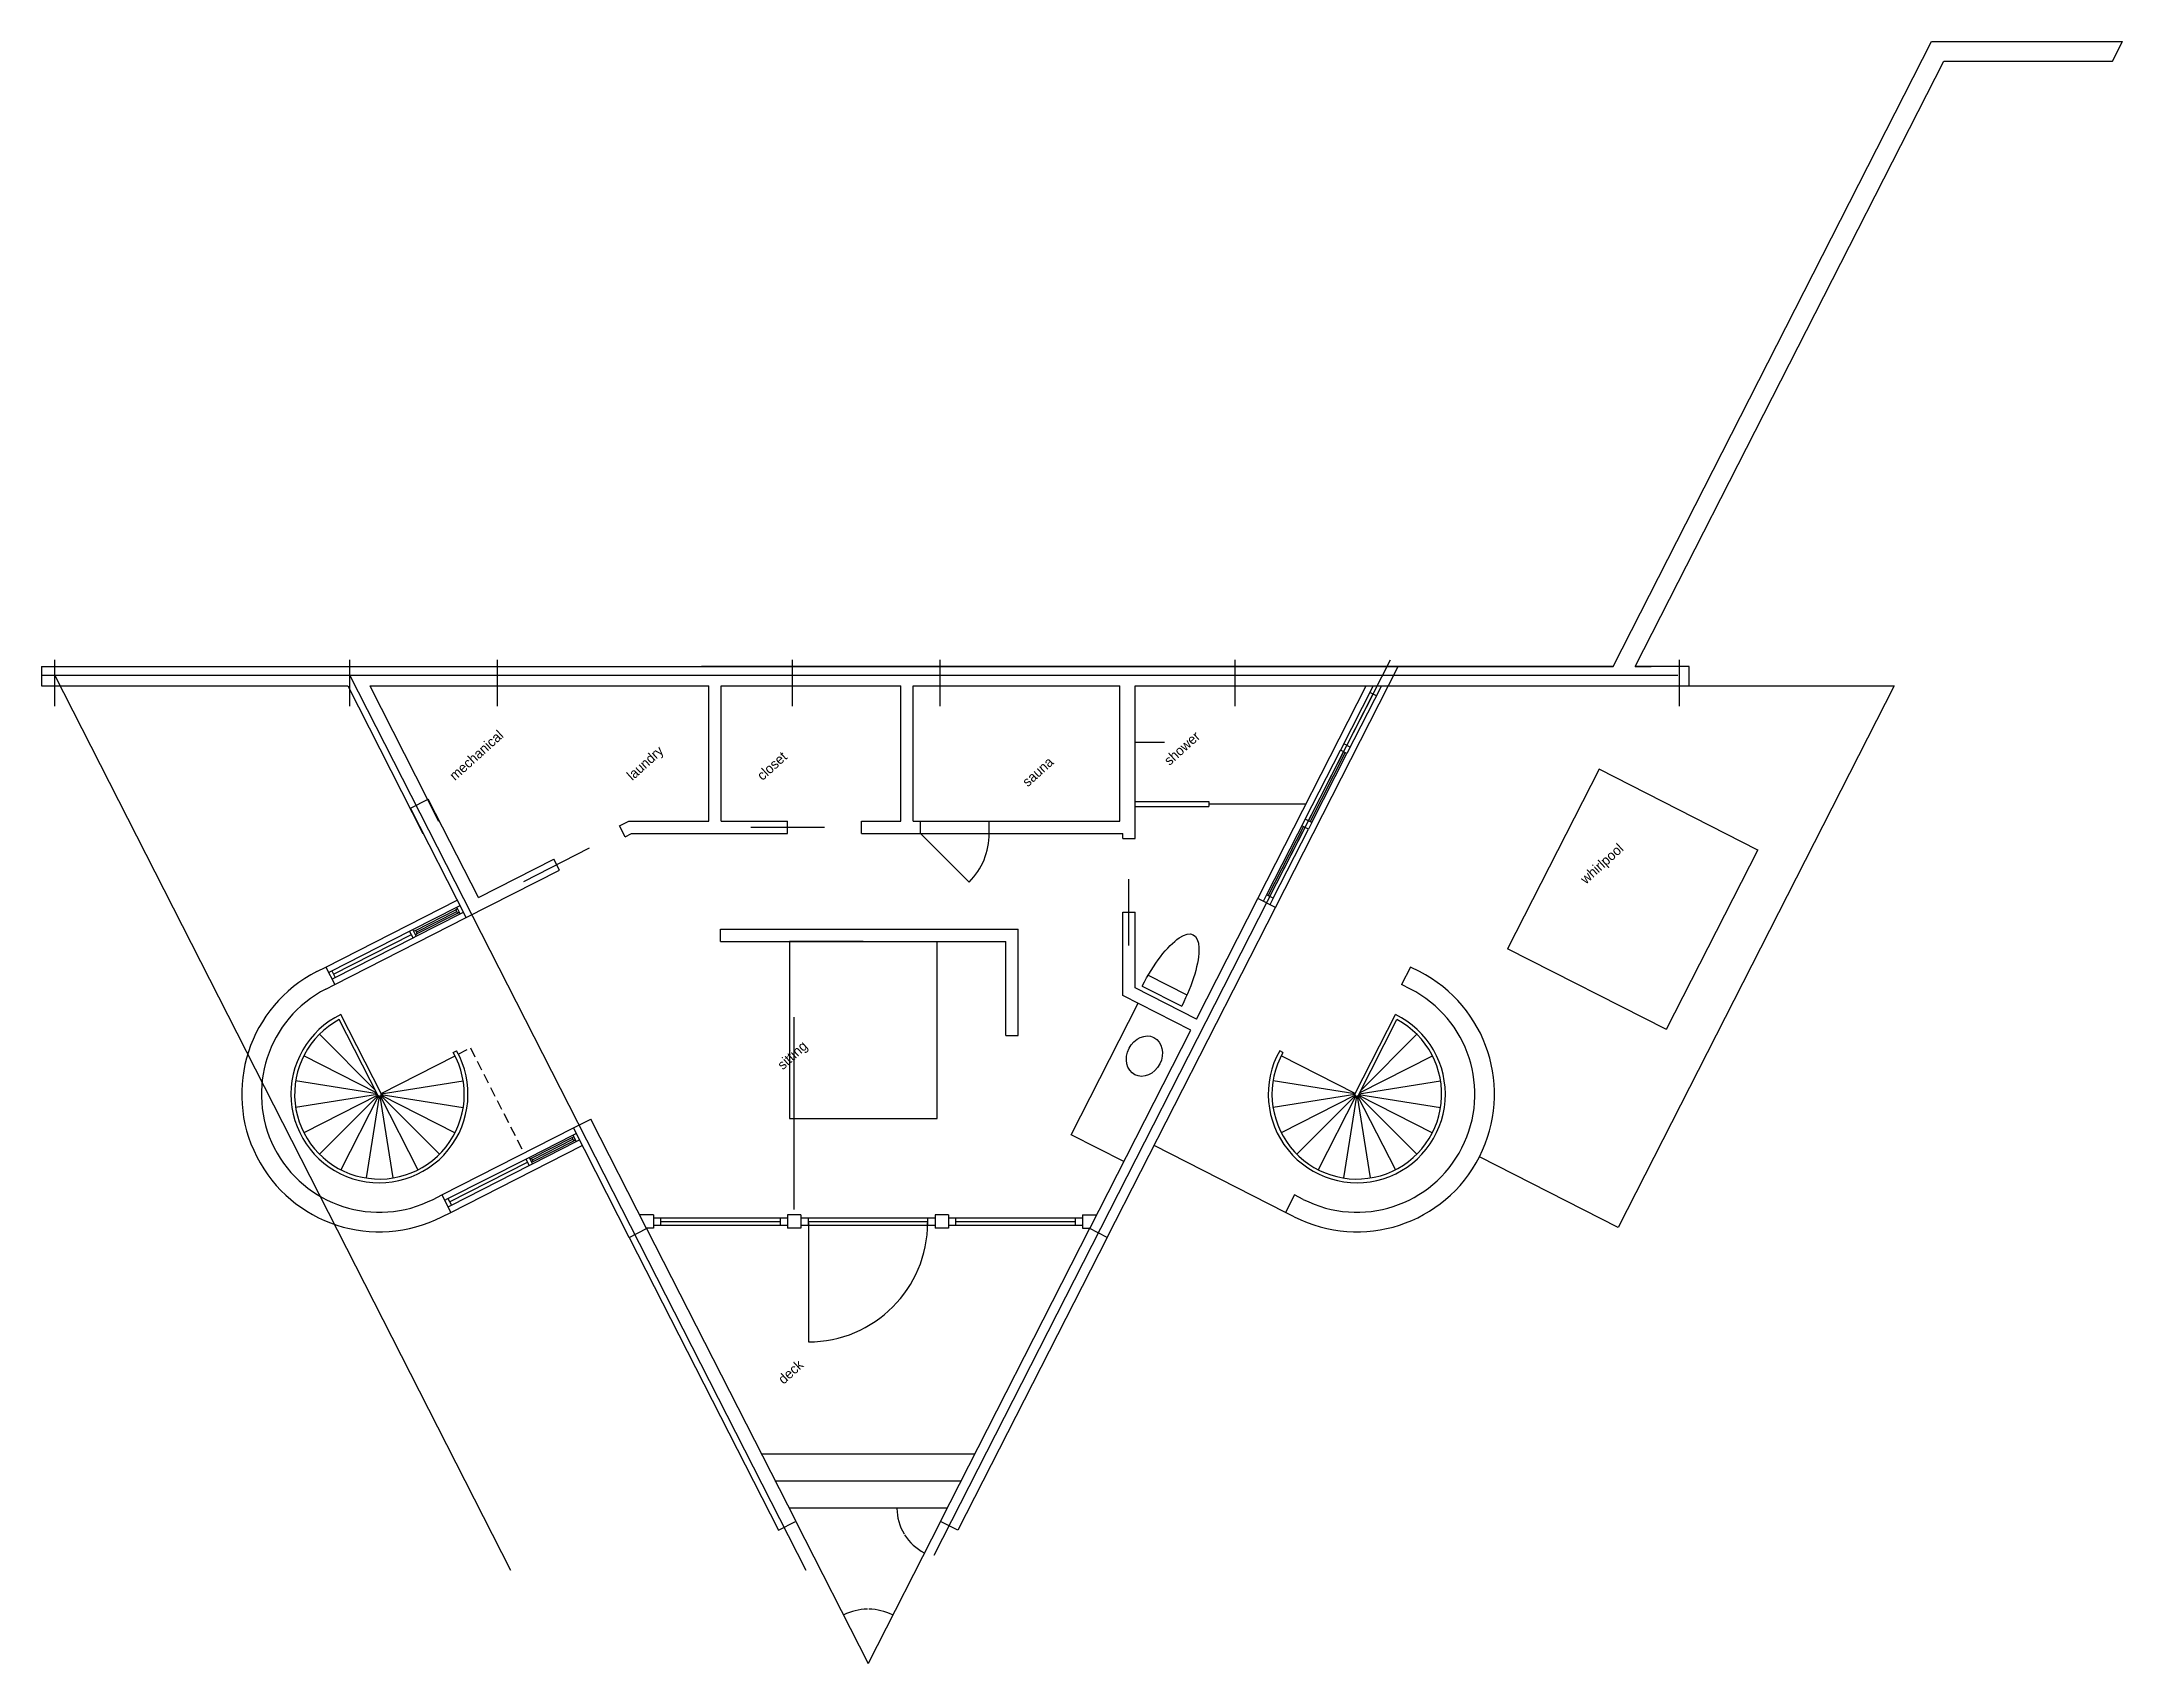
# Model space of a CAD drawing. Header units: inches. Extents: x -43639 to 75791, y -33466 to 47612.
# Drawn here: x 16189 to 17035, y 5162 to 5822 of the extents above; entities that cross this region are included whole.
import ezdxf

# ---------------------------------------------------------------- set-up
doc = ezdxf.new("R2010")
doc.units = ezdxf.units.IN
doc.header["$LTSCALE"] = 8
doc.header["$MEASUREMENT"] = 0
doc.linetypes.add('DASHED', pattern=[0.75, 0.5, -0.25])
doc.layers.get('Defpoints').update_dxf_attribs({"linetype": 'CONTINUOUS'})
for name, color, linetype in [('A-Elev', 7, 'CONTINUOUS'), ('A-fixtures', 140, 'CONTINUOUS'), ('A-millwork', 252, 'CONTINUOUS'), ('A-walls', 7, 'CONTINUOUS'), ('TOPO100', 14, 'CONTINUOUS'), ('TOPOCREEK', 5, 'CONTINUOUS')]:
    doc.layers.add(name, color=color, linetype=linetype)
doc.styles.get("Standard").update_dxf_attribs({"font": 'txt', "height": 0.2})
doc.dimstyles.get("Standard").update_dxf_attribs({"dimtxt": 0.18, "dimasz": 0.18, "dimexe": 0.18, "dimexo": 0.0625, "dimgap": 0.09, "dimtad": 0, "dimtih": 1, "dimtoh": 1, "dimdec": 4, "dimzin": 0, "dimdsep": 46, "dimtxsty": 'Standard', "dimcen": 0.09, "dimadec": 0, "dimazin": 0, "dimtfac": 1, "dimtdec": 4, "dimtofl": 0, "dimtmove": 0, "dimatfit": 3, "dimfxl": 0, "dimtolj": 1, "dimtzin": 0, "dimarcsym": 0})

msp = doc.modelspace()

# ---------------------------------------------------------------- texts
at = {"layer": 'A-walls'}
for s, p in [('mechanical', (16357.17161, 5520.91878, -8376)), ('laundry', (16429.30069, 5520.91878, -8376)), ('shower', (16647.7379, 5527.03798, -336)), ('closet', (16482.22088, 5520.91878, -8376)), ('sauna', (16590.11022, 5518.3719, -335.98634)), ('whirlpool', (16817.03342, 5478.80122, -8376)), ('sitting', (16490.51352, 5403.25672, -8376)), ('deck', (16490.80951, 5275.34399, -8376))]:
    msp.add_text(s, height=4, rotation=42.149, dxfattribs=at).set_placement(p)

# ---------------------------------------------------------------- blocks, each defined once
blk = doc.blocks.new('*D65')
at = {"layer": 'A-Elev', "color": 0, "lineweight": -2}
for start, end in [(180.50201, 210.88056), (212.12357, 242.49799)]:
    blk.add_arc((16557.41, 5225.27), 20.54, start, end, dxfattribs=at)
at = {"layer": 'A-Elev', "color": 0}
for points in [[(16536.83, 5225.09), (16536.89, 5225.09), (16536.86, 5225.27)], [(16547.93, 5207.07), (16547.91, 5207.02), (16548.08, 5206.96)]]:
    blk.add_solid(points, dxfattribs=at)
at = {"layer": 'Defpoints', "color": 0}
for p in [(16492.89, 5225.27, -25128), (16557.35, 5225.27, -25128), (16538.23, 5217.9), (16554.62, 5219.79, -8376), (16525.18, 5162.01, -8376)]:
    blk.add_point(p, dxfattribs=at)
at = {"layer": 'A-Elev', "color": 0, "insert": (16539.89, 5214.53), "char_height": 0.2, "attachment_point": 5}
blk.add_mtext('\\A1;63°', dxfattribs=at)
blk = doc.blocks.new('*D66')
at = {"layer": 'A-Elev', "color": 0, "lineweight": -2}
for start, end in [(90.83897, 116.53296), (63.46704, 89.16103)]:
    blk.add_arc((16525.18, 5162.01), 22.08, start, end, dxfattribs=at)
at = {"layer": 'A-Elev', "color": 0}
for points in [[(16515.33, 5181.74), (16515.3, 5181.8), (16515.15, 5181.69)], [(16535.06, 5181.8), (16535.03, 5181.74), (16535.2, 5181.69)]]:
    blk.add_solid(points, dxfattribs=at)
at = {"layer": 'Defpoints', "color": 0}
for p in [(16495.74, 5219.79, -8376), (16554.62, 5219.79, -8376), (16528.63, 5183.82), (16525.18, 5162.01, -8376), (16525.18, 5162.01, -8376)]:
    blk.add_point(p, dxfattribs=at)
at = {"layer": 'A-Elev', "color": 0, "insert": (16525.18, 5184.1), "char_height": 0.2, "attachment_point": 5}
blk.add_mtext('\\A1;54°', dxfattribs=at)
blk = doc.blocks.new('801')
at = {"layer": 'TOPO100', "linetype": 'Continuous'}
for points in [[(-28903.38, 38759.24), (-29383.38, 38759.24), (-30343.38, 38567.24), (-31783.38, 38567.24), (-32263.38, 38759.24), (-32743.38, 38759.24), (-33223.38, 38471.24), (-34183.38, 38231.24), (-34903.38, 37751.24), (-34471.38, 37511.24), (-33511.38, 37751.24), (-33031.38, 37607.24), (-31975.38, 37079.24), (-31015.38, 36887.24), (-30727.38, 36455.24), (-30247.38, 36359.24), (-29287.38, 36695.24), (-28807.38, 36647.24), (-28327.38, 36455.24), (-27367.38, 35783.24), (-26887.38, 35687.24), (-25447.38, 35975.24), (-24967.38, 35927.24), (-23047.38, 35255.24), (-22087.38, 35591.24), (-21607.38, 35591.24), (-21127.38, 35399.24), (-20743.38, 35111.24), (-20503.38, 34583.24), (-20599.38, 33623.24), (-18847.38, 33215.24), (-17447.39, 31815.25), (-15319.38, 31031.24), (-14359.38, 30503.24), (-14023.38, 30119.24), (-13783.38, 29591.24), (-13831.38, 28631.24), (-14407.38, 27719.24), (-15367.38, 27431.24), (-15847.38, 27623.24), (-16807.38, 28295.24), (-17287.38, 28391.24), (-17719.38, 28151.24), (-18679.38, 28007.24), (-19207.38, 27623.24), (-19639.38, 27527.24), (-20551.38, 27623.24), (-21031.38, 27527.24), (-21319.38, 27047.24), (-21703.38, 26663.24), (-21703.38, 26663.24), (-22615.38, 26327.24), (-23623.38, 26615.24), (-24583.38, 27239.24), (-25975.38, 26951.24), (-26935.38, 26903.24), (-28263.37, 27207.25), (-30247.38, 28247.24), (-31207.38, 28439.24), (-31447.38, 28151.24), (-30631.38, 27479.24), (-30295.38, 26999.24), (-29335.38, 26231.24), (-28567.38, 25319.24), (-28711.38, 24359.24), (-27751.38, 24551.24), (-26791.38, 24359.24), (-25831.38, 23975.24), (-25111.38, 23543.24), (-24103.38, 22535.24)], [(39937.09, 23413.35), (42430.62, 21917.24), (42856.62, 21287.24), (43288.62, 20327.24), (43531.62, 19212.9), (43915.62, 19116.9), (44200.62, 20231.24), (44200.62, 20711.24), (43624.62, 21671.24), (43624.62, 22631.24), (43432.62, 23111.24), (42520.62, 23975.24), (40856.63, 26919.25), (40563.15, 28386.51), (40563.15, 28386.51), (40552.62, 28439.24), (40600.62, 28679.24), (40888.62, 29159.24), (41046.95, 29247.2), (41046.95, 29247.2), (41320.62, 29399.24), (42280.62, 29255.24), (43995.18, 28818.87), (43995.18, 28818.87), (44045.41, 28801.42), (43864.62, 29255.24), (43528.62, 29687.24), (43192.62, 30647.24), (42904.62, 31079.24), (42768.92, 31267.95), (42768.92, 31267.95), (42330.06, 31642.14), (42330.06, 31642.14), (41037.25, 32144.24), (41298.83, 32486.6), (41298.83, 32486.6), (42060.06, 32666.22), (42060.06, 32666.22), (42712.62, 32999.24), (43177.69, 33038), (43177.69, 33038), (44760.61, 33169.9), (46912.62, 33887.24), (47512.62, 33719.24), (49092.97, 32977.38), (49775.67, 32977.38), (50654.94, 32928.9), (51496.62, 32759.24), (52264.62, 32039.24), (52264.62, 31559.24), (51880.62, 30599.24), (51976.62, 30119.24), (52264.62, 29639.24), (52504.62, 28199.24), (52504.62, 27719.24), (52408.62, 27239.24), (52024.62, 26759.24), (51544.62, 26519.24), (50680.62, 26327.24), (50238.71, 25989.3), (50238.71, 25989.3), (49864.62, 25703.24), (50584.62, 24791.24), (50536.62, 23879.24), (51256.62, 23725.64), (52875.63, 24058.69), (52875.63, 24058.69), (52936.62, 24071.24), (53848.62, 23975.24), (54232.62, 23591.24), (54232.62, 23591.24), (54520.62, 22871.24), (54516.68, 22857.2), (54516.68, 22857.2), (54184.62, 21671.24), (54520.62, 20759.24), (54328.62, 19367.24), (53816.63, 18087.25), (53176.62, 17447.24), (52744.62, 17207.24), (52360.62, 16295.24), (51736.62, 15575.24), (51928.62, 15143.24), (52408.62, 15191.24), (53704.62, 16247.24), (54664.62, 16535.24), (55000.62, 16871.24), (55288.62, 17351.24), (56632.62, 18695.24), (57112.62, 18983.24), (57592.62, 19079.24), (58072.62, 18983.24), (58552.62, 18695.24), (58792.62, 18167.24), (59032.62, 17207.24), (59944.62, 16823.24), (60232.62, 16804.04), (61720.62, 15815.24), (62200.62, 15623.24), (62776.62, 14807.24), (63208.62, 14375.24), (63688.62, 13415.24), (63736.62, 12935.24), (63640.62, 12455.24), (62872.62, 11687.24), (61912.62, 11447.24), (60472.62, 11399.24), (60040.62, 11111.24), (60328.62, 10151.24), (60280.62, 9671.24), (60040.62, 9239.24), (59080.62, 8759.24), (57640.62, 8375.24), (56680.62, 8327.24), (56152.62, 7943.24), (55672.62, 7751.24), (55609.59, 7383.99), (57400.62, 7175.24), (58264.62, 6839.24), (58744.62, 6551.24), (59224.62, 5639.24), (59128.62, 4679.24), (59128.62, 4679.24), (58744.62, 4199.24), (58264.62, 3815.24), (57784.62, 3623.24), (57640.62, 3239.24), (57736.62, 2279.24), (57352.62, 1319.24), (57016.62, 935.24), (56920.62, 407.24), (56296.62, -552.76), (56045.7, -839.51), (56045.7, -839.51), (55624.62, -1320.76), (55480.62, -1800.76), (55864.62, -2760.76), (55864.62, -3720.76), (56056.62, -4680.76), (55864.62, -5640.76), (55864.62, -6072.76), (56344.62, -6072.76), (56920.62, -4632.76), (57352.62, -4296.76), (57352.62, -3970.5), (57352.62, -3970.5), (57352.62, -3336.76), (57496.62, -2856.76), (58120.62, -1464.76), (58744.62, -552.76), (59128.62, -120.76), (60088.62, 71.24), (60856.62, 1895.24), (61240.62, 2279.24), (61768.62, 2423.24), (62728.62, 2231.24), (62968.62, 2567.24), (62776.62, 3527.24), (62776.62, 4734.1), (64120.62, 7079.24), (64888.62, 7943.24), (65368.62, 8231.24), (65752.62, 8327.24), (66712.62, 8231.24), (67192.62, 7847.24), (67336.62, 7607.24), (67576.62, 6407.24)], [(-43078.43, 24151.05), (-42919.38, 24119.24), (-41527.38, 22439.24), (-41143.38, 21479.24), (-40711.38, 20879.24), (-40663.38, 19559.24), (-40231.38, 18695.24), (-39319.38, 18071.24), (-37879.38, 18071.24), (-36919.38, 18311.24), (-36487.38, 18215.24), (-36026.58, 17869.64), (-34999.38, 16007.24), (-34855.38, 15527.24), (-34807.38, 15047.24), (-34999.38, 14087.24), (-34999.38, 13127.24), (-35287.38, 11207.24), (-34951.38, 10247.24), (-34471.38, 10151.24), (-33991.38, 10247.24), (-33421.38, 10589.24), (-32385.57, 12315.61), (-32071.38, 12551.24), (-31687.38, 13031.24), (-31399.38, 14471.24), (-31495.38, 14951.24), (-32071.38, 16391.24), (-32071.38, 18311.24), (-32455.38, 19271.24), (-33452.8, 20283.3), (-34534.05, 23372.58), (-35047.38, 23783.24), (-35527.38, 23975.24), (-36007.38, 23975.24), (-36391.38, 24263.24), (-36679.38, 25223.24), (-36679.38, 25223.24), (-36999.37, 25623.25), (-38418.04, 26332.57), (-38503.38, 26759.24), (-38839.38, 27143.24), (-39799.38, 27527.24), (-39559.38, 28007.24), (-39175.38, 28391.24), (-38935.38, 28871.24), (-39223.38, 29831.24), (-39079.38, 30311.24), (-38743.38, 30743.24), (-38695.38, 31703.24), (-38887.38, 32231.24), (-39271.38, 32519.24), (-39751.38, 32711.24), (-41191.38, 32711.24), (-41959.38, 32999.24), (-42343.38, 33383.24), (-42775.38, 33623.24), (-43078.43, 33683.85)], [(-22759.38, 19175.24), (-22759.38, 18599.24), (-22999.38, 18215.24), (-23911.38, 17735.24), (-24295.38, 17351.24), (-24295.38, 16871.24), (-24199.38, 16583.24), (-23719.38, 16199.24), (-23575.38, 15719.24), (-23047.38, 14759.24), (-23239.38, 14279.24), (-23383.38, 13319.24), (-23239.38, 12935.24), (-22951.38, 12839.24), (-22327.38, 14183.24), (-21463.38, 14183.24), (-21031.38, 14471.24), (-20839.38, 13991.24), (-21031.38, 13127.24), (-21415.38, 12647.24), (-21692.73, 10972.57), (-22183.38, 10727.24), (-22663.38, 10631.24), (-23095.38, 10295.24), (-23767.38, 9479.24), (-24199.38, 9143.24), (-25159.38, 8855.24), (-27097.84, 9049.09), (-27271.38, 8615.24), (-26551.38, 8183.24), (-24487.38, 7655.24), (-23527.38, 7271.24), (-23095.38, 6983.24), (-22519.38, 6119.24), (-21607.38, 5159.24), (-21799.38, 4583.24), (-22247.39, 4023.25), (-23527.38, 3383.24), (-24487.38, 3335.24), (-24618.3, 3197.94), (-24391.38, 2375.24), (-24391.38, 1895.24), (-24679.38, 1415.24), (-25536.09, 1381.26), (-25591.38, 1175.24), (-24823.38, 23.24), (-24583.38, -1656.76), (-24871.38, -2568.76), (-25303.38, -2904.76), (-26263.38, -3048.76), (-26263.38, -3048.76), (-26743.38, -3000.76), (-28222.74, -2476.17), (-28231.38, -3000.76), (-28135.38, -3480.76), (-27847.38, -3960.76), (-27367.38, -4392.76), (-26791.38, -5304.76), (-26503.38, -6264.76)], [(-43078.43, 959.6), (-42343.38, 263.24), (-41863.38, -600.76), (-41047.38, -1416.76), (-40615.38, -1560.76), (-39655.38, -1464.76), (-39399.37, -1144.77), (-38695.38, 359.24), (-38791.38, 1319.24), (-39559.38, 2759.24), (-39895.38, 3719.24), (-40115.17, 5058.18), (-39751.38, 5543.24), (-39419.08, 5321.7), (-39183.73, 4144.98), (-38599.38, 3911.24), (-38311.38, 3335.24), (-37927.38, 1895.24), (-37543.38, 1415.24), (-37063.38, 1127.24), (-36583.38, 1031.24), (-36103.38, 1127.24), (-35804.73, 828.58), (-36775.38, -384.76), (-36775.38, -936.76), (-36343.38, -1800.76), (-36631.38, -2280.76), (-36919.38, -3240.76), (-36583.38, -4152.76), (-36295.38, -4536.76), (-36199.38, -5016.76), (-36295.38, -5496.76), (-36199.38, -5976.76), (-35911.38, -6360.76), (-35431.38, -6744.76), (-35335.38, -7224.76), (-35431.38, -7704.76), (-35239.38, -8184.76), (-34951.38, -8664.76), (-34471.38, -9048.76), (-34279.38, -9528.76), (-34375.38, -10008.76), (-34164.18, -10536.76), (-33319.38, -11592.76), (-33319.38, -12216.76), (-33511.38, -12600.76), (-33223.38, -13560.76), (-32184.33, -14859.59), (-32184.33, -14859.59), (-31591.38, -15096.76), (-31111.38, -14904.76), (-30487.38, -13992.76), (-29959.38, -12920.75), (-29959.38, -10488.76), (-29863.38, -10296.76), (-29383.38, -10488.76), (-28855.38, -10536.76), (-28375.38, -10392.76), (-28039.38, -10104.76)], [(70072.62, 3047.24), (70264.62, 2087.24), (70004.72, 777.9), (70101.71, 534.18), (70248.47, 437.19), (70443.71, 582.66), (71368.62, 2915.24), (71704.62, 3335.24), (72184.62, 3527.24), (72664.62, 3527.24), (73464.61, 3207.25), (74488.62, 2183.24)], [(-37827.05, -31594.17), (-37538.61, -30622.26), (-37784.29, -30425.44), (-38023.38, -30120.76), (-38167.38, -29256.76), (-38599.38, -28872.76), (-39511.38, -28728.76), (-39847.38, -28344.76), (-40327.38, -28152.76), (-40423.38, -27672.76), (-40327.38, -27192.76), (-40327.38, -26232.76), (-39271.38, -25368.76), (-38887.38, -25176.76), (-38887.38, -25176.76), (-38599.38, -24696.76), (-38791.38, -24216.76), (-39175.38, -23928.76), (-39415.38, -23544.76), (-39607.38, -22584.76), (-39991.38, -22104.76), (-40279.38, -21144.76), (-41239.38, -19800.76), (-41239.38, -18888.76), (-41479.38, -18456.76), (-41287.38, -17976.76), (-41575.38, -17016.76), (-41479.38, -16056.76), (-42199.38, -15192.76), (-42055.38, -14712.76), (-42151.38, -14232.76), (-41959.38, -13752.76), (-42055.38, -13272.76), (-41767.38, -12312.76), (-41959.38, -11832.76), (-42343.38, -11496.76), (-43303.38, -11112.76), (-43591.38, -10584.76), (-43639.38, -10152.76), (-42775.38, -9960.76), (-42247.38, -9096.76), (-41767.38, -8952.76), (-41383.38, -8568.76), (-41287.38, -8088.76), (-41383.38, -7608.76), (-41767.38, -7224.76), (-41671.38, -6744.76), (-41383.38, -6360.76), (-41671.38, -5496.76), (-41575.38, -5016.76), (-41719.38, -4584.76), (-42535.38, -3864.76), (-42535.38, -3384.76), (-42727.38, -2904.76), (-43078.43, -2651.23)]]:
    blk.add_lwpolyline(points, dxfattribs=at)
for points, elevation in [([(15728.29, -32632.27), (17906.22, -32165.56), (18040.62, -31944.76), (17080.62, -31608.76), (16600.62, -31320.76), (16264.62, -30840.76), (16168.62, -30360.76), (16312.62, -29880.76), (16744.62, -29544.76), (17656.62, -29304.76), (18616.62, -29496.76), (19000.62, -29400.76), (19384.62, -28968.76), (20200.62, -28296.76), (19864.62, -27960.76), (19384.62, -27768.76), (19000.62, -27288.76), (18808.62, -26904.76), (18904.62, -26424.76), (19336.62, -25992.76), (20296.62, -25752.76), (21256.62, -25896.76), (21736.62, -25752.76), (22216.62, -25032.76), (23821.95, -24750.09), (23992.62, -24408.76), (23512.62, -24024.76), (23320.62, -23640.76), (23320.62, -22728.76), (22936.62, -22296.76), (22696.62, -21864.76), (22744.62, -20904.76), (22360.62, -20472.76), (22360.62, -20184.76), (22552.62, -19800.76), (22840.62, -19608.76), (23320.62, -19608.76), (23608.62, -19320.76), (23224.62, -18744.76), (23032.62, -18264.76), (23080.62, -17832.76), (23416.62, -17016.76), (23704.62, -16632.76), (24088.62, -16344.76), (24088.62, -16344.76), (24520.62, -16104.76), (25432.62, -15816.76), (25624.62, -15480.76), (25336.62, -14520.76), (25336.62, -14040.76), (25716.54, -13407.57), (27544.62, -13128.76), (28024.62, -13224.76), (28984.62, -13608.76), (29464.62, -13560.76), (29752.62, -13656.76), (29848.62, -13464.76), (30424.62, -13944.76), (30673.09, -14317.46), (31736.63, -14104.77), (32536.62, -14424.76), (33016.62, -14424.76), (33400.62, -14808.76), (33880.62, -14856.76), (34216.62, -15768.76), (34648.62, -16008.76), (35080.62, -15144.76), (35512.62, -15000.76), (35800.62, -14616.76), (36328.62, -13368.76), (36664.62, -12888.76), (37096.62, -12696.76), (38056.62, -12696.76), (38248.62, -12216.76), (38344.62, -11256.76), (38584.62, -10296.76), (39160.62, -9480.76), (39544.62, -9144.76), (39880.62, -8232.76), (40216.62, -7704.76), (40696.62, -7512.76), (41176.62, -7464.76), (42136.62, -6888.76), (42616.62, -6936.76), (43000.62, -6840.76), (43288.62, -5928.76), (43576.62, -5496.76), (44152.62, -5208.76), (45055.02, -5362.36), (47272.62, -6840.76), (47512.62, -7080.76), (47848.62, -8040.76), (48136.62, -9480.76), (48280.62, -10872.76), (48280.62, -10872.76), (48568.62, -11256.76), (48712.62, -11784.76), (48616.62, -12744.76), (48952.62, -13080.76), (49096.62, -13608.76), (48952.62, -14568.76), (49048.62, -15048.76), (49912.62, -15768.76), (50296.62, -16248.76), (50392.62, -16728.76), (50200.62, -17160.76), (50680.62, -18072.76), (50872.62, -19032.76), (50536.62, -20424.76), (50296.62, -20760.76), (49816.62, -21048.76), (49816.62, -21432.76), (50632.62, -22104.76), (50872.62, -22584.76), (50968.62, -23064.76), (50776.62, -23544.76), (51208.62, -24504.76), (51064.62, -24984.76), (50680.62, -25416.76), (49768.62, -25992.76), (49834.4, -26513.66), (51136.62, -25992.76), (51736.62, -26232.76), (52120.62, -26712.76), (52216.62, -27192.76), (52600.62, -27480.76), (52696.62, -27000.76), (52696.62, -24792.76), (52984.62, -24216.76), (53564.63, -24332.75), (53853.18, -25775.61), (54224.7, -26040.04), (54224.7, -26040.04), (54376.62, -25656.76), (54472.62, -24696.76), (54808.62, -24360.76), (55576.62, -24552.76), (55864.62, -24216.76), (55864.62, -23880.76), (55000.62, -23448.76), (54520.62, -22968.76), (54328.62, -22488.76), (54760.62, -22152.76), (54856.62, -21240.76), (55096.62, -20760.76), (55480.62, -20328.76), (55480.62, -20328.76), (55768.62, -19368.76), (56248.62, -19224.76), (56728.62, -19320.76), (57035.87, -19409.3), (57035.87, -19409.3), (57064.62, -19080.76), (56776.62, -18168.76), (56728.62, -17688.76), (56728.62, -17208.76), (56856.61, -16888.77), (58264.62, -15720.76), (58792.62, -13800.76), (59608.62, -12408.76), (60376.62, -11544.76), (61288.62, -11256.76), (62200.62, -11640.76), (62584.62, -11448.76), (62776.62, -10536.76), (63208.62, -10200.76), (64120.62, -9912.76), (64360.62, -9480.76), (65032.62, -8952.76), (65624.63, -8824.77), (66808.62, -9816.76), (67720.62, -9336.76), (68152.62, -9336.76), (68536.62, -9816.76), (69496.62, -9912.76), (69928.62, -10344.76), (70072.62, -11304.76), (69688.62, -11736.76), (69208.62, -12024.76), (69208.62, -12504.76), (70120.62, -12696.76), (70312.62, -13176.76), (69880.62, -14136.76), (70264.62, -14136.76), (70744.62, -13944.76), (71128.62, -14184.76), (71368.62, -15096.76), (71800.62, -15000.76), (72184.62, -14616.76), (72664.62, -14424.76), (73144.62, -14424.76), (73528.62, -14904.76), (73731.27, -16398.09), (74699.82, -16882.36)], 9600), ([(62347.48, -33466.47), (62623.02, -32088.76), (63698.22, -30072.76), (63832.62, -29400.76), (63544.62, -28920.76), (63064.62, -28824.76), (62584.62, -28920.76), (61288.62, -29928.76), (60568.62, -30888.76), (59800.62, -32280.76), (59896.62, -33240.76), (59855.08, -33421.87)], 12000)]:
    blk.add_lwpolyline(points, dxfattribs=dict(at, elevation=elevation))
at = {"layer": 'TOPO100', "width": 1.2}
blk.add_text('700', height=1200, rotation=311.64202, dxfattribs=at).set_placement((67299.83, 5698.02))

# ---------------------------------------------------------------- dimensions: what is measured, and where the dimension line sits
at = {"layer": 'A-Elev'}
for base, line1, line2, picture, middle in [((16538.22814, 5217.9048), ((16554.61657, 5219.78959, -8376), (16525.17871, 5162.01453, -8376)), ((16492.89426, 5225.26706, -25128), (16557.35181, 5225.26706, -25128)), '*D65', (16539.89097, 5214.53293)), ((16528.63314, 5183.8249), ((16495.74085, 5219.78959, -8376), (16525.17871, 5162.01453, -8376)), ((16554.61657, 5219.78959, -8376), (16525.17871, 5162.01453, -8376)), '*D66', (16525.17871, 5184.09677))]:
    dim = msp.add_angular_dim_2l(base=base, line1=line1, line2=line2, dimstyle='Standard', override={"dimlunit": 3, "dimtmove": 2}, dxfattribs=at)
    dim.commit()
    dim.dimension.update_dxf_attribs({"geometry": picture, "text_midpoint": middle})

# ---------------------------------------------------------------- linework, layer by layer
at = {"layer": 'A-Elev', "elevation": -8375.99907}
msp.add_lwpolyline([(16523.20206, 5455.67419), (16493.20206, 5455.67419), (16493.20206, 5383.67419), (16553.20206, 5383.67419), (16553.20206, 5455.67419)], dxfattribs=at)
at = {"layer": 'A-fixtures'}
for p, q in [((16639.04356, 5441.96259, -8375.99122), (16654.8239, 5433.92211, -8375.99122)), ((16636.64472, 5437.57323, -8375.99122), (16652.68284, 5429.4014, -8375.99122))]:
    msp.add_line(p, q, dxfattribs=at)
at = {"layer": 'A-fixtures', "extrusion": (0, 0, -1)}
msp.add_ellipse((16644.66378, 5433.48732, -8375.99122), major_axis=(12.71173, 24.94818), ratio=0.321428571, start_param=4.71238898, end_param=7.853981634, dxfattribs=at)
at = {"layer": 'A-millwork'}
for p, q in [((16607.77279, 5377.08836, -8375.99618), (16635.01222, 5430.54875, -8375.99973)), ((16629.15695, 5366.19259, -8375.99477), (16607.77279, 5377.08836, -8375.99618))]:
    msp.add_line(p, q, dxfattribs=at)
msp.add_arc((16546.4434, 5499.67419, -8375.99122), 28, 315, 360, dxfattribs=at)
at = {"layer": 'A-walls'}
for p, q in [((16828.0677, 5567.48948, 0.00303), (16957.62055, 5821.75126, 0.00303)), ((17031.11547, 5813.75126, -5.87744), (17035.19167, 5821.75126, 8370.12256)), ((16837.04631, 5567.48948, 0.00303), (16962.52295, 5813.75126, 0.00303)), ((16189.0939, 5567.48948, -8376), (16828.0677, 5567.48948, -8376)), ((16189.0939, 5567.48948, -8376), (16189.0939, 5559.67419, -8376)), ((16828.0677, 5567.48948, -8376), (16457.3581, 5567.48948, -8376)), ((16859.09665, 5567.48948, -8376), (16837.04631, 5567.48948, -8376)), ((16837.04631, 5567.48948, -8376), (16843.63169, 5567.48948, -8376)), ((16859.09665, 5559.67419, 8370.12256), (16859.09665, 5567.48948, 8370.12256)), ((16189.0939, 5559.67419, -8376), (16313.58239, 5559.67419, -8376)), ((16313.58239, 5559.67419, -8376), (16344.15391, 5499.67419, -8376)), ((16322.50532, 5559.67419, -8376), (16460.4434, 5559.67419, -8376)), ((16322.50532, 5559.67419, -8376), (16350.52922, 5504.67419, -8376)), ((16460.4434, 5504.67419, -8376.00645), (16460.4434, 5559.67419, -8376.00645)), ((16465.4434, 5504.67419, -8376.00645), (16465.4434, 5559.67419, -8376.00645)), ((16465.4434, 5559.67419, -8376), (16538.4434, 5559.67419, -8376)), ((16538.4434, 5504.67419, -8376.00488), (16538.4434, 5559.67419, -8376.00488)), ((16543.4434, 5504.67419, -8376.00488), (16543.4434, 5559.67419, -8376.00488)), ((16543.4434, 5559.67419, -8376), (16627.50016, 5559.67419, -8376)), ((16627.50016, 5504.67419, -8375.98634), (16627.50016, 5559.67419, -8375.98634)), ((16633.71815, 5500.58217, -8375.99122), (16633.71815, 5559.67419, -8375.99122)), ((16633.71815, 5559.67419, -8376), (16859.09665, 5559.67419, -8376)), ((16730.54656, 5559.67419, -8376), (16717.18867, 5533.45784, -8376)), ((16733.91354, 5559.67419, -8376), (16719.86169, 5532.09587, -8376)), ((16719.88715, 5535.44988, -8376), (16730.5211, 5556.32019, -8376)), ((16645.71815, 5536.58217, -8376.00215), (16633.71815, 5536.58217, -8375.99122)), ((16704.22448, 5504.71015, -8376), (16718.52518, 5532.77686, -8376)), ((16704.89273, 5504.36966, -8376), (16719.19343, 5532.43636, -8376)), ((16705.56099, 5504.02917, -8376), (16719.86169, 5532.09587, -8376)), ((16339.05041, 5509.93062, 8370.12497), (16346.30876, 5513.62893, 8370.12497)), ((16361.74214, 5465.39559, 8370.12256), (16339.05041, 5509.93062, 8370.12256)), ((16366.73054, 5473.54893, 8370.12256), (16346.30876, 5513.62893, 8370.12256)), ((16633.71815, 5512.58217, -8376.00488), (16663.71815, 5512.58217, -8376.00488)), ((16633.71815, 5510.58217, -8376.00488), (16663.71815, 5510.58217, -8376.00488)), ((16663.71815, 5512.58217, -8376.00488), (16663.71815, 5510.58217, -8376.00488)), ((16424.07472, 5502.76725, 8370.12256), (16427.8173, 5504.67419, 8370.12256)), ((16426.34467, 5498.31222, 8370.12256), (16424.07472, 5502.76725, 8370.12256)), ((16426.34467, 5498.31222, 8370.12256), (16429.01769, 5499.67419, 8370.12256)), ((16427.8173, 5504.67419, -8376), (16460.4434, 5504.67419, -8376)), ((16429.01769, 5499.67419, -8375.99487), (16492.4434, 5499.67419, -8375.99079)), ((16465.4434, 5504.67419, -8376.00645), (16492.4434, 5504.67419, -8375.98677)), ((16477.4434, 5502.17419, -8375.99079), (16507.4434, 5502.17419, -8375.99079)), ((16492.4434, 5499.67419, -8375.99079), (16492.4434, 5504.67419, -8375.99079)), ((16522.4434, 5504.67419, -8375.99122), (16538.4434, 5504.67419, -8375.99122)), ((16522.4434, 5499.67419, -8375.98634), (16522.4434, 5504.67419, -8375.98634)), ((16522.4434, 5499.67419, -8375.98634), (16548.22541, 5499.67419, -8375.98634)), ((16543.4434, 5504.67419, -8375.99122), (16546.4434, 5504.67419, -8375.99122)), ((16546.4434, 5499.67419, -8375.99122), (16546.4434, 5504.67419, -8375.99122)), ((16546.4434, 5499.67419, -8375.99122), (16566.24239, 5479.8752, -8376.00419)), ((16574.4434, 5499.67419, -8375.99122), (16574.4434, 5504.67419, -8375.99122)), ((16574.4434, 5504.67419, -8375.98634), (16627.50016, 5504.67419, -8375.98634)), ((16574.4434, 5499.67419, -8375.99122), (16628.71815, 5499.67419, -8375.99122)), ((16628.71815, 5497.58217, -8375.99122), (16628.71815, 5499.67419, -8375.99122)), ((16633.71815, 5497.58217, -8375.99122), (16633.71815, 5500.58217, -8375.99122)), ((16702.88797, 5505.39114, -8376), (16687.22529, 5474.65141, -8376)), ((16687.89355, 5474.31092, -8376), (16702.19425, 5502.37762, -8376)), ((16688.5618, 5473.97043, -8376), (16702.8625, 5502.03713, -8376)), ((16705.56099, 5504.02917, -8376), (16704.19901, 5501.35615, -8376)), ((16385.1144, 5480.11016, 8370.12256), (16411.8446, 5493.72988, 8370.12256)), ((16628.71815, 5497.58217, -8375.99122), (16633.71815, 5497.58217, -8375.99122)), ((16361.74214, 5465.39559, 8370.12256), (16399.61447, 5484.69251, 8370.12256)), ((16366.73054, 5473.54893, 8370.12256), (16397.34452, 5489.14754, 8370.12256)), ((16399.61447, 5484.69251, 8370.12256), (16397.34452, 5489.14754, 8370.12256)), ((16631.21815, 5454.08217, -8375.99366), (16631.21815, 5481.08217, -8375.98878)), ((16687.22529, 5474.65141, -8376), (16685.86332, 5471.97839, -8376)), ((16341.4378, 5459.53931, 8370.12256), (16357.92142, 5467.93814, 8370.12256)), ((16358.24918, 5468.94689, 8370.12256), (16357.58093, 5468.60639, 8370.12256)), ((16357.58093, 5468.60639, 8370.12256), (16358.26191, 5467.26988, 8370.12256)), ((16357.90869, 5469.61514, 8370.12256), (16359.2452, 5470.29613, 8370.12256)), ((16359.27066, 5466.94212, 8370.12256), (16357.90869, 5469.61514, 8370.12256)), ((16358.26191, 5467.26988, 8370.12256), (16358.93017, 5467.61038, 8370.12256)), ((16359.27066, 5466.94212, 8370.12256), (16360.60717, 5467.62311, 8370.12256)), ((16622.39785, 5335.3056, -8376), (16690.76386, 5469.48144, -8376)), ((16628.71815, 5433.75574, -8375.99122), (16628.71815, 5467.58217, -8375.99122)), ((16633.71815, 5436.81974, -8375.99122), (16633.71815, 5467.58217, -8375.99122)), ((16658.66633, 5424.10801, -8375.99739), (16683.63581, 5473.11337, -8376)), ((16689.89831, 5473.28944, -8376), (16688.53634, 5470.61642, -8376)), ((16307.8023, 5442.40117, 8370.12256), (16339.43303, 5458.51783, 8370.12256)), ((16338.75205, 5459.85434, 8370.12256), (16340.08856, 5460.53533, 8370.12256)), ((16340.11402, 5457.18132, 8370.12256), (16338.75205, 5459.85434, 8370.12256)), ((16341.45053, 5457.86231, 8370.12256), (16340.08856, 5460.53533, 8370.12256)), ((16340.11402, 5457.18132, 8370.12256), (16341.45053, 5457.86231, 8370.12256)), ((16341.0973, 5460.20757, 8370.12256), (16340.42905, 5459.86708, 8370.12256)), ((16341.0973, 5460.20757, 8370.12256), (16341.77829, 5458.87106, 8370.12256)), ((16341.11004, 5458.53057, 8370.12256), (16341.77829, 5458.87106, 8370.12256)), ((16465.17871, 5455.67419, -8375.99785), (16465.17871, 5460.67419, -8375.99785)), ((16586.22541, 5417.49914, -8376.00021), (16586.22541, 5460.67419, -8376.00021)), ((16581.22541, 5417.49914, -8376.00021), (16581.22541, 5455.67419, -8376.00021)), ((16301.0416, 5443.44573, 8370.12256), (16304.64983, 5445.28421, 8370.12256)), ((16304.64983, 5445.28421, 8370.12256), (16308.28175, 5438.15616, 8370.12256)), ((16305.78481, 5443.0567, 8370.12256), (16307.12132, 5443.73768, 8370.12256)), ((16307.12132, 5443.73768, 8370.12256), (16308.48329, 5441.06466, 8370.12256)), ((16307.14678, 5440.38368, 8370.12256), (16308.48329, 5441.06466, 8370.12256)), ((16745.7076, 5445.28421, 8370.12256), (16742.07567, 5438.15616, 8370.12256)), ((16749.31583, 5443.44573, 8370.12256), (16745.7076, 5445.28421, 8370.12256)), ((16304.67352, 5436.31767, 8370.12256), (16308.28175, 5438.15616, 8370.12256)), ((16745.68391, 5436.31767, 8370.12256), (16742.07567, 5438.15616, 8370.12256)), ((16581.22541, 5417.49914, -8376.00509), (16586.22541, 5417.49914, -8376.00509)), ((16615.26543, 5338.92894, -8375.99858), (16656.39638, 5419.65298, -8375.99122)), ((16405.32523, 5379.85896, 8370.12803), (16412.40908, 5383.46836, 8370.12803)), ((16435.10081, 5338.93333, 8370.12256), (16412.40908, 5383.46836, 8370.12256)), ((16388.65281, 5366.87463, 8370.12256), (16405.13643, 5375.27346, 8370.12256)), ((16404.79594, 5375.94171, 8370.12256), (16405.46419, 5376.28221, 8370.12256)), ((16405.47692, 5374.6052, 8370.12256), (16404.79594, 5375.94171, 8370.12256)), ((16405.1237, 5376.95046, 8370.12256), (16406.46021, 5377.63145, 8370.12256)), ((16405.1237, 5376.95046, 8370.12256), (16406.48567, 5374.27744, 8370.12256)), ((16428.01696, 5335.32393, 8370.12256), (16405.32523, 5379.85896, 8370.12256)), ((16406.14518, 5374.9457, 8370.12256), (16405.47692, 5374.6052, 8370.12256)), ((16406.48567, 5374.27744, 8370.12256), (16407.82218, 5374.95843, 8370.12256)), ((16355.01731, 5349.73649, 8370.12256), (16386.64804, 5365.85316, 8370.12256)), ((16385.96706, 5367.18967, 8370.12256), (16387.30357, 5367.87065, 8370.12256)), ((16385.96706, 5367.18967, 8370.12256), (16387.32903, 5364.51665, 8370.12256)), ((16387.30357, 5367.87065, 8370.12256), (16388.66554, 5365.19763, 8370.12256)), ((16387.32903, 5364.51665, 8370.12256), (16388.66554, 5365.19763, 8370.12256)), ((16387.64406, 5367.2024, 8370.12256), (16388.31232, 5367.54289, 8370.12256)), ((16388.9933, 5366.20638, 8370.12256), (16388.31232, 5367.54289, 8370.12256)), ((16388.9933, 5366.20638, 8370.12256), (16388.32505, 5365.86589, 8370.12256)), ((16348.25661, 5350.78105, 8370.12803), (16351.86484, 5352.61953, 8370.12803)), ((16351.86484, 5352.61953, 8370.12256), (16355.49677, 5345.49148, 8370.12256)), ((16352.99982, 5350.39202, 8370.12256), (16354.33633, 5351.073, 8370.12256)), ((16354.33633, 5351.073, 8370.12256), (16355.6983, 5348.39998, 8370.12256)), ((16354.36179, 5347.719, 8370.12256), (16355.6983, 5348.39998, 8370.12256)), ((16698.49259, 5352.61953, 8370.12256), (16694.86066, 5345.49148, 8370.12256)), ((16702.10082, 5350.78105, 8370.12803), (16698.49259, 5352.61953, 8370.12803)), ((16351.88853, 5343.653, 8370.12256), (16355.49677, 5345.49148, 8370.12256)), ((16428.01696, 5335.32393, 8370.12497), (16435.10081, 5338.93333, 8370.12497)), ((16435.12303, 5344.49972, -8370.12259), (16432.37303, 5344.49972, -8370.12259)), ((16435.17871, 5344.49972, -0.00003), (16432.42871, 5344.49972, -0.00003)), ((16437.87303, 5338.99972, -8370.12259), (16435.06698, 5338.99972, -8370.12259)), ((16437.87303, 5344.49972, -8370.12259), (16435.12303, 5344.49972, -8370.12259)), ((16437.87303, 5344.49972, -8370.12259), (16437.87303, 5338.99972, -8370.12259)), ((16437.87303, 5343.24972, -8370.12259), (16440.87303, 5343.24972, -8370.12259)), ((16437.87303, 5340.24972, -8370.12259), (16440.87303, 5340.24972, -8370.12259)), ((16440.87303, 5340.24972, -8370.1274), (16440.87303, 5343.24972, -8370.1274)), ((16440.87303, 5341.74972, -8370.12259), (16489.37303, 5341.74972, -8370.12253)), ((16489.37303, 5343.24972, -8370.12259), (16489.37303, 5340.24972, -8370.12259)), ((16489.37303, 5343.24972, -8370.12253), (16492.37303, 5343.24972, -8370.12259)), ((16489.37303, 5340.24972, -8370.12253), (16492.37303, 5340.24972, -8370.12253)), ((16492.37303, 5344.49972, -8370.12259), (16492.37303, 5338.99972, -8370.12259)), ((16495.12303, 5344.49972, -8370.12259), (16492.37303, 5344.49972, -8370.12259)), ((16497.87303, 5338.99972, -8370.12259), (16492.37303, 5338.99972, -8370.12259)), ((16497.87303, 5344.49972, -8370.12259), (16495.12303, 5344.49972, -8370.12259)), ((16497.87303, 5344.49972, -8370.12259), (16497.87303, 5338.99972, -8370.12259)), ((16497.87303, 5343.24972, -8370.12259), (16500.87303, 5343.24972, -8370.12259)), ((16497.87303, 5340.24972, -8370.12259), (16500.87303, 5340.24972, -8370.12259)), ((16500.87303, 5340.24972, -8370.1274), (16500.87303, 5343.24972, -8370.1274)), ((16500.87303, 5341.74972, -8370.12259), (16549.37303, 5341.74972, -8370.12253)), ((16500.87303, 5341.29666, -8375.99759), (16500.87303, 5292.79666, -8375.99759)), ((16549.37303, 5343.24972, -8370.12253), (16552.37303, 5343.24972, -8370.12259)), ((16549.37303, 5343.24972, -8370.12259), (16549.37303, 5340.24972, -8370.12259)), ((16549.37303, 5340.24972, -8370.12253), (16552.37303, 5340.24972, -8370.12253)), ((16555.12303, 5344.49972, -8370.12259), (16552.37303, 5344.49972, -8370.12259)), ((16552.37303, 5344.49972, -8370.12259), (16552.37303, 5338.99972, -8370.12259)), ((16557.87303, 5338.99972, -8370.12259), (16552.37303, 5338.99972, -8370.12259)), ((16557.87303, 5344.49972, -8370.12259), (16555.12303, 5344.49972, -8370.12259)), ((16557.87303, 5344.49972, -8370.12259), (16557.87303, 5338.99972, -8370.12259)), ((16557.87303, 5343.24972, -8370.12259), (16560.87303, 5343.24972, -8370.12259)), ((16557.87303, 5340.24972, -8370.12259), (16560.87303, 5340.24972, -8370.12259)), ((16560.87303, 5340.24972, -8370.1274), (16560.87303, 5343.24972, -8370.1274)), ((16560.87303, 5341.74972, -8370.11779), (16609.37303, 5341.74972, -8370.11772)), ((16609.37303, 5343.24972, -8370.11778), (16609.37303, 5340.24972, -8370.11778)), ((16609.37303, 5343.24972, -8370.11772), (16612.37303, 5343.24972, -8370.11778)), ((16609.37303, 5340.24972, -8370.11772), (16612.37303, 5340.24972, -8370.11772)), ((16612.37303, 5344.49972, -8370.12259), (16615.12303, 5344.49972, -8370.12259)), ((16612.37303, 5344.49972, -8370.12259), (16612.37303, 5338.99972, -8370.12259)), ((16612.37303, 5338.99972, -8370.12259), (16615.07064, 5338.99972, -8370.12259)), ((16622.39785, 5335.3056, 8370.12497), (16615.04361, 5339.04163, 8370.12497)), ((16615.12303, 5344.49972, -8370.12259), (16617.87303, 5344.49972, -8370.12259)), ((16698.46889, 5343.653, 8370.12256), (16694.86066, 5345.49148, 8370.12256))]:
    msp.add_line(p, q, dxfattribs=at)
at = {"layer": 'A-walls', "color": 7}
for p, q in [((16957.62055, 5821.75126, 8370.12256), (17035.19167, 5821.75126, 8370.12256)), ((16962.52295, 5813.75126, -5.87744), (17031.11547, 5813.75126, -5.87744)), ((16731.85761, 5555.6392, -8376), (16729.18459, 5557.00117, -8376)), ((16721.22366, 5534.76889, -8376), (16718.55064, 5536.13086, -8376)), ((16719.86169, 5532.09587, -8376), (16717.18867, 5533.45784, -8376)), ((16704.19901, 5501.35615, -8376), (16701.52599, 5502.71812, -8376)), ((16705.56099, 5504.02917, -8376), (16702.88797, 5505.39114, -8376)), ((16689.89831, 5473.28944, -8376), (16687.22529, 5474.65141, -8376)), ((16690.76386, 5469.48144, -8376), (16683.63581, 5473.11337, -8376)), ((16465.17871, 5460.67419, -8375.99785), (16586.22541, 5460.67419, -8376.00009)), ((16465.17871, 5455.67419, -8375.99785), (16581.22541, 5455.67419, -8376.00029)), ((16656.39638, 5419.65298, -8375.99122), (16628.71815, 5433.75574, -8375.99122)), ((16658.66633, 5424.10801, -8375.99122), (16633.71815, 5436.81974, -8375.99122))]:
    msp.add_line(p, q, dxfattribs=at)
at = {"layer": 'A-walls', "color": 5}
for p, q in [((16194.41484, 5551.4631, -8376), (16194.41484, 5570.21158, -8376)), ((16314.41484, 5551.4631, -8376), (16314.41484, 5570.21158, -8376)), ((16374.41484, 5551.4631, -8376), (16374.41484, 5570.21158, -8376)), ((16494.41484, 5551.4631, -8376), (16494.41484, 5570.21158, -8376)), ((16552.06658, 5206.08347, -8376), (16737.59912, 5570.21158, -8376)), ((16554.41484, 5551.4631, -8376), (16554.41484, 5570.21158, -8376)), ((16674.41484, 5551.4631, -8376), (16674.41484, 5570.21158, -8376)), ((16855.09665, 5551.4631, -5.87744), (16855.09665, 5570.21158, -5.87744)), ((16189.0939, 5563.96209, -8376), (16854.41484, 5563.96209, -8376)), ((16379.94738, 5199.83398, -8376), (16194.41484, 5563.96209, -8376)), ((16499.94738, 5199.83398, -8376), (16314.41484, 5563.96209, -8376)), ((16495.12303, 5346.70876, -8376), (16495.12303, 5424.89835, -8376))]:
    msp.add_line(p, q, dxfattribs=at)
at = {"layer": 'A-walls', "color": 253}
for p, q in [((16690.76386, 5469.48144, -16752.00065), (16740.70145, 5567.48948, -16752.00065)), ((16683.63581, 5473.11337, -16752.00065), (16727.74075, 5559.67419, -16752.00065)), ((16942.43797, 5559.67419, -8375.99453), (16830.1952, 5339.38536, -8375.99453)), ((16859.09665, 5559.67419, 8370.12256), (16942.43797, 5559.67419, 8370.12256)), ((16702.88797, 5505.39114, -8376), (16717.18867, 5533.45784, -8376)), ((16546.4434, 5504.67419, -8375.99122), (16574.4434, 5504.67419, -8375.99122)), ((16548.22541, 5499.67419, -8375.98634), (16576.22541, 5499.67419, -8375.98634)), ((16689.89831, 5473.28944, -8376), (16704.19901, 5501.35615, -8376)), ((16304.64983, 5445.28421, 8370.12256), (16358.11022, 5472.52364, 8370.12256)), ((16628.71815, 5467.58217, -8375.99122), (16633.71815, 5467.58217, -8375.99122)), ((16308.28175, 5438.15616, 8370.12256), (16361.74214, 5465.39559, 8370.12256)), ((16325.79681, 5393.20887, 8370.12256), (16310.13784, 5423.94133, 8370.12256)), ((16327.13332, 5393.88985, 8370.12256), (16310.79321, 5425.95913, 8370.12256)), ((16723.22411, 5393.88985, 8370.12256), (16739.56422, 5425.95913, 8370.12256)), ((16724.56062, 5393.20887, 8370.12256), (16740.21959, 5423.94133, 8370.12256)), ((16356.49474, 5410.53373, 8370.12256), (16357.83246, 5411.21534, 8370.12256)), ((16693.86269, 5410.53373, 8370.12256), (16692.52497, 5411.21534, 8370.12256)), ((16351.86484, 5352.61953, 8370.12256), (16405.32523, 5379.85896, 8370.12256)), ((16355.49677, 5345.49148, 8370.12256), (16408.95716, 5372.73091, 8370.12256)), ((16694.86066, 5345.49148, 8370.12256), (16641.45325, 5372.70392, 8370.12256)), ((16830.1952, 5339.38536, 8370.12256), (16773.78873, 5368.12589, 8370.12256)), ((16435.10081, 5338.93333, 8370.12497), (16495.79383, 5219.81658, 8370.12497)), ((16440.87303, 5343.24972, -8370.12259), (16489.37303, 5343.24972, -8370.12253)), ((16440.87303, 5340.24972, -8370.12259), (16489.37303, 5340.24972, -8370.12253)), ((16500.87303, 5343.24972, -8370.12259), (16549.37303, 5343.24972, -8370.12253)), ((16500.87303, 5340.24972, -8370.12259), (16549.37303, 5340.24972, -8370.12253)), ((16615.25662, 5338.93333, 8370.12497), (16554.5636, 5219.81658, 8370.12497)), ((16560.87303, 5343.24972, -8370.11779), (16609.37303, 5343.24972, -8370.11772)), ((16560.87303, 5340.24972, -8370.11779), (16609.37303, 5340.24972, -8370.11772)), ((16428.01696, 5335.32393, 8370.12256), (16488.70998, 5216.20718, 8370.12256)), ((16622.34046, 5335.32393, 8370.12256), (16561.64745, 5216.20718, 8370.12256)), ((16481.6847, 5247.26706, -8375.98607), (16568.56137, 5247.26706, -8375.99852)), ((16488.70998, 5216.20718, -8376), (16495.69665, 5219.76706, -8376)), ((16561.64745, 5216.20718, -8376), (16554.66078, 5219.76706, -8376))]:
    msp.add_line(p, q, dxfattribs=at)
at = {"layer": 'A-walls', "color": 252}
for p, q in [((16822.39996, 5525.81985, -16752), (16785.17273, 5452.75732, -16752)), ((16887.0184, 5492.89511, -16752), (16822.4482, 5525.79527, -16752)), ((16663.71815, 5511.67419, -8376), (16703.28353, 5511.67419, -8376)), ((16886.97015, 5492.91969, -16752), (16849.74293, 5419.85716, -16752)), ((16340.08856, 5460.53533, 8370.12256), (16357.90869, 5469.61514, 8370.12256)), ((16341.0973, 5460.20757, 8370.12256), (16357.58093, 5468.60639, 8370.12256)), ((16341.45053, 5457.86231, 8370.12256), (16359.27066, 5466.94212, 8370.12256)), ((16341.77829, 5458.87106, 8370.12256), (16358.26191, 5467.26988, 8370.12256)), ((16307.12132, 5443.73768, 8370.12256), (16338.75205, 5459.85434, 8370.12256)), ((16308.48329, 5441.06466, 8370.12256), (16340.11402, 5457.18132, 8370.12256)), ((16849.79118, 5419.83258, -16752), (16785.22098, 5452.73273, -16752)), ((16324.74888, 5395.26555, 8370.12256), (16302.06988, 5417.94454, 8370.12256)), ((16725.60855, 5395.26555, 8370.12256), (16748.28755, 5417.94454, 8370.12256)), ((16325.32816, 5394.12864, 8370.12256), (16295.72534, 5409.21203, 8370.12256)), ((16327.13332, 5393.88985, 8370.12256), (16357.20479, 5409.21203, 8370.12256)), ((16723.22411, 5393.88985, 8370.12256), (16693.15264, 5409.21203, 8370.12256)), ((16725.02926, 5394.12864, 8370.12256), (16754.63209, 5409.21203, 8370.12256)), ((16325.54943, 5393.69438, 8370.12256), (16292.38982, 5398.94635, 8370.12256)), ((16327.20583, 5393.66669, 8370.12256), (16360.54031, 5398.94635, 8370.12256)), ((16723.1516, 5393.66669, 8370.12256), (16689.81711, 5398.94635, 8370.12256)), ((16724.808, 5393.69438, 8370.12256), (16757.96761, 5398.94635, 8370.12256)), ((16325.68618, 5393.426, 8370.12256), (16292.38982, 5388.15237, 8370.12256)), ((16325.79681, 5393.20887, 8370.12256), (16295.72534, 5377.88669, 8370.12256)), ((16325.93474, 5393.01903, 8370.12256), (16302.06988, 5369.15418, 8370.12256)), ((16326.12457, 5392.88111, 8370.12256), (16310.80239, 5362.80964, 8370.12256)), ((16326.34774, 5392.80859, 8370.12256), (16321.06808, 5359.47411, 8370.12256)), ((16326.58239, 5392.80859, 8370.12256), (16331.86206, 5359.47411, 8370.12256)), ((16326.80556, 5392.88111, 8370.12256), (16342.12774, 5362.80964, 8370.12256)), ((16326.9954, 5393.01903, 8370.12256), (16350.86025, 5369.15418, 8370.12256)), ((16327.13332, 5393.20887, 8370.12256), (16357.20479, 5377.88669, 8370.12256)), ((16327.20583, 5393.43204, 8370.12256), (16360.54031, 5388.15237, 8370.12256)), ((16723.1516, 5393.43204, 8370.12256), (16689.81711, 5388.15237, 8370.12256)), ((16723.22411, 5393.20887, 8370.12256), (16693.15264, 5377.88669, 8370.12256)), ((16723.36203, 5393.01903, 8370.12256), (16699.49718, 5369.15418, 8370.12256)), ((16723.55187, 5392.88111, 8370.12256), (16708.22969, 5362.80964, 8370.12256)), ((16723.77504, 5392.80859, 8370.12256), (16718.49537, 5359.47411, 8370.12256)), ((16724.00969, 5392.80859, 8370.12256), (16729.28935, 5359.47411, 8370.12256)), ((16724.23285, 5392.88111, 8370.12256), (16739.55503, 5362.80964, 8370.12256)), ((16724.42269, 5393.01903, 8370.12256), (16748.28755, 5369.15418, 8370.12256)), ((16724.56062, 5393.20887, 8370.12256), (16754.63209, 5377.88669, 8370.12256)), ((16724.67125, 5393.426, 8370.12256), (16757.96761, 5388.15237, 8370.12256)), ((16387.30357, 5367.87065, 8370.12256), (16405.1237, 5376.95046, 8370.12256)), ((16388.31232, 5367.54289, 8370.12256), (16404.79594, 5375.94171, 8370.12256)), ((16388.66554, 5365.19763, 8370.12256), (16406.48567, 5374.27744, 8370.12256)), ((16388.9933, 5366.20638, 8370.12256), (16405.47692, 5374.6052, 8370.12256)), ((16354.33633, 5351.073, 8370.12256), (16385.96706, 5367.18967, 8370.12256)), ((16355.6983, 5348.39998, 8370.12256), (16387.32903, 5364.51665, 8370.12256)), ((16495.74085, 5219.78959, -8376), (16525.17871, 5162.01453, -8376)), ((16554.61657, 5219.78959, -8376), (16525.17871, 5162.01453, -8376))]:
    msp.add_line(p, q, dxfattribs=at)
at = {"layer": 'A-walls', "color": 253, "linetype": 'DASHED'}
for p, q in [((16358.5413, 5409.89302, 8370.12256), (16363.44184, 5412.38997, 8370.12256)), ((16363.44184, 5412.38997, 8370.12256), (16385.23338, 5369.62165, 8370.12256)), ((16481.6847, 5247.26706, -16752), (16568.56137, 5247.26706, -16752))]:
    msp.add_line(p, q, dxfattribs=at)
at = {"layer": 'A-walls', "color": 253, "linetype": 'Continuous'}
for p, q in [((16487.28948, 5236.26706, -16752), (16562.95659, 5236.26706, -16752)), ((16492.89426, 5225.26706, -25128), (16557.35181, 5225.26706, -25128))]:
    msp.add_line(p, q, dxfattribs=at)
at = {"layer": 'A-walls'}
for centre, radius in [((17813.72126, 4368.8652, -39478.11913), 23854.49434), ((17670.02981, 4120.51567, -8376.00547), 8376.17315), ((17670.02981, 4120.51567, -8376.00547), 8376.16768)]:
    msp.add_circle(centre, radius, dxfattribs=at)
for centre, radius, start, end in [((16326.46507, 5393.54936, 8370.12256), 56, 117, 297), ((16723.89236, 5393.54936, 8370.12256), 56, 243, 63), ((16326.46507, 5393.54936, 8370.12256), 48, 117, 297), ((16723.89236, 5393.54936, 8370.12256), 48, 243, 63), ((16723.89236, 5393.54936, 8370.12256), 0.75, 153, 333)]:
    msp.add_arc(centre, radius, start, end, dxfattribs=at)
at = {"layer": 'A-walls', "color": 253}
for centre, radius, start, end in [((16326.46507, 5393.54936, 8370.12256), 36, 115.80625156, 29.38801546), ((16326.46507, 5393.54936, 8370.12256), 34.5, 118.24565855, 29.49190637), ((16723.89236, 5393.54936, 8370.12256), 36, 150.61198454, 64.19374844), ((16723.89236, 5393.54936, 8370.12256), 34.5, 150.50809363, 61.75434145), ((16326.46507, 5393.54936, 8370.12256), 0.75, 207, 27), ((16500.87303, 5341.29666, -8375.99759), 48.5, 270, 360)]:
    msp.add_arc(centre, radius, start, end, dxfattribs=at)
msp.add_ellipse((16637.52203, 5409.04226, -8375.99795), major_axis=(-3.85892, -7.57356), ratio=0.823529412, dxfattribs=at)

# ---------------------------------------------------------------- block references
at = {"layer": 'TOPOCREEK'}
msp.add_blockref('801', (0, 0), dxfattribs=at)

msp.set_redraw_order([(e.dxf.handle, doc.entitydb.next_handle()) for e in msp.query("TEXT MTEXT ATTDEF DIMENSION ARC_DIMENSION")])  # texts and dimensions are drawn at this point

doc.saveas('drawing.dxf')
